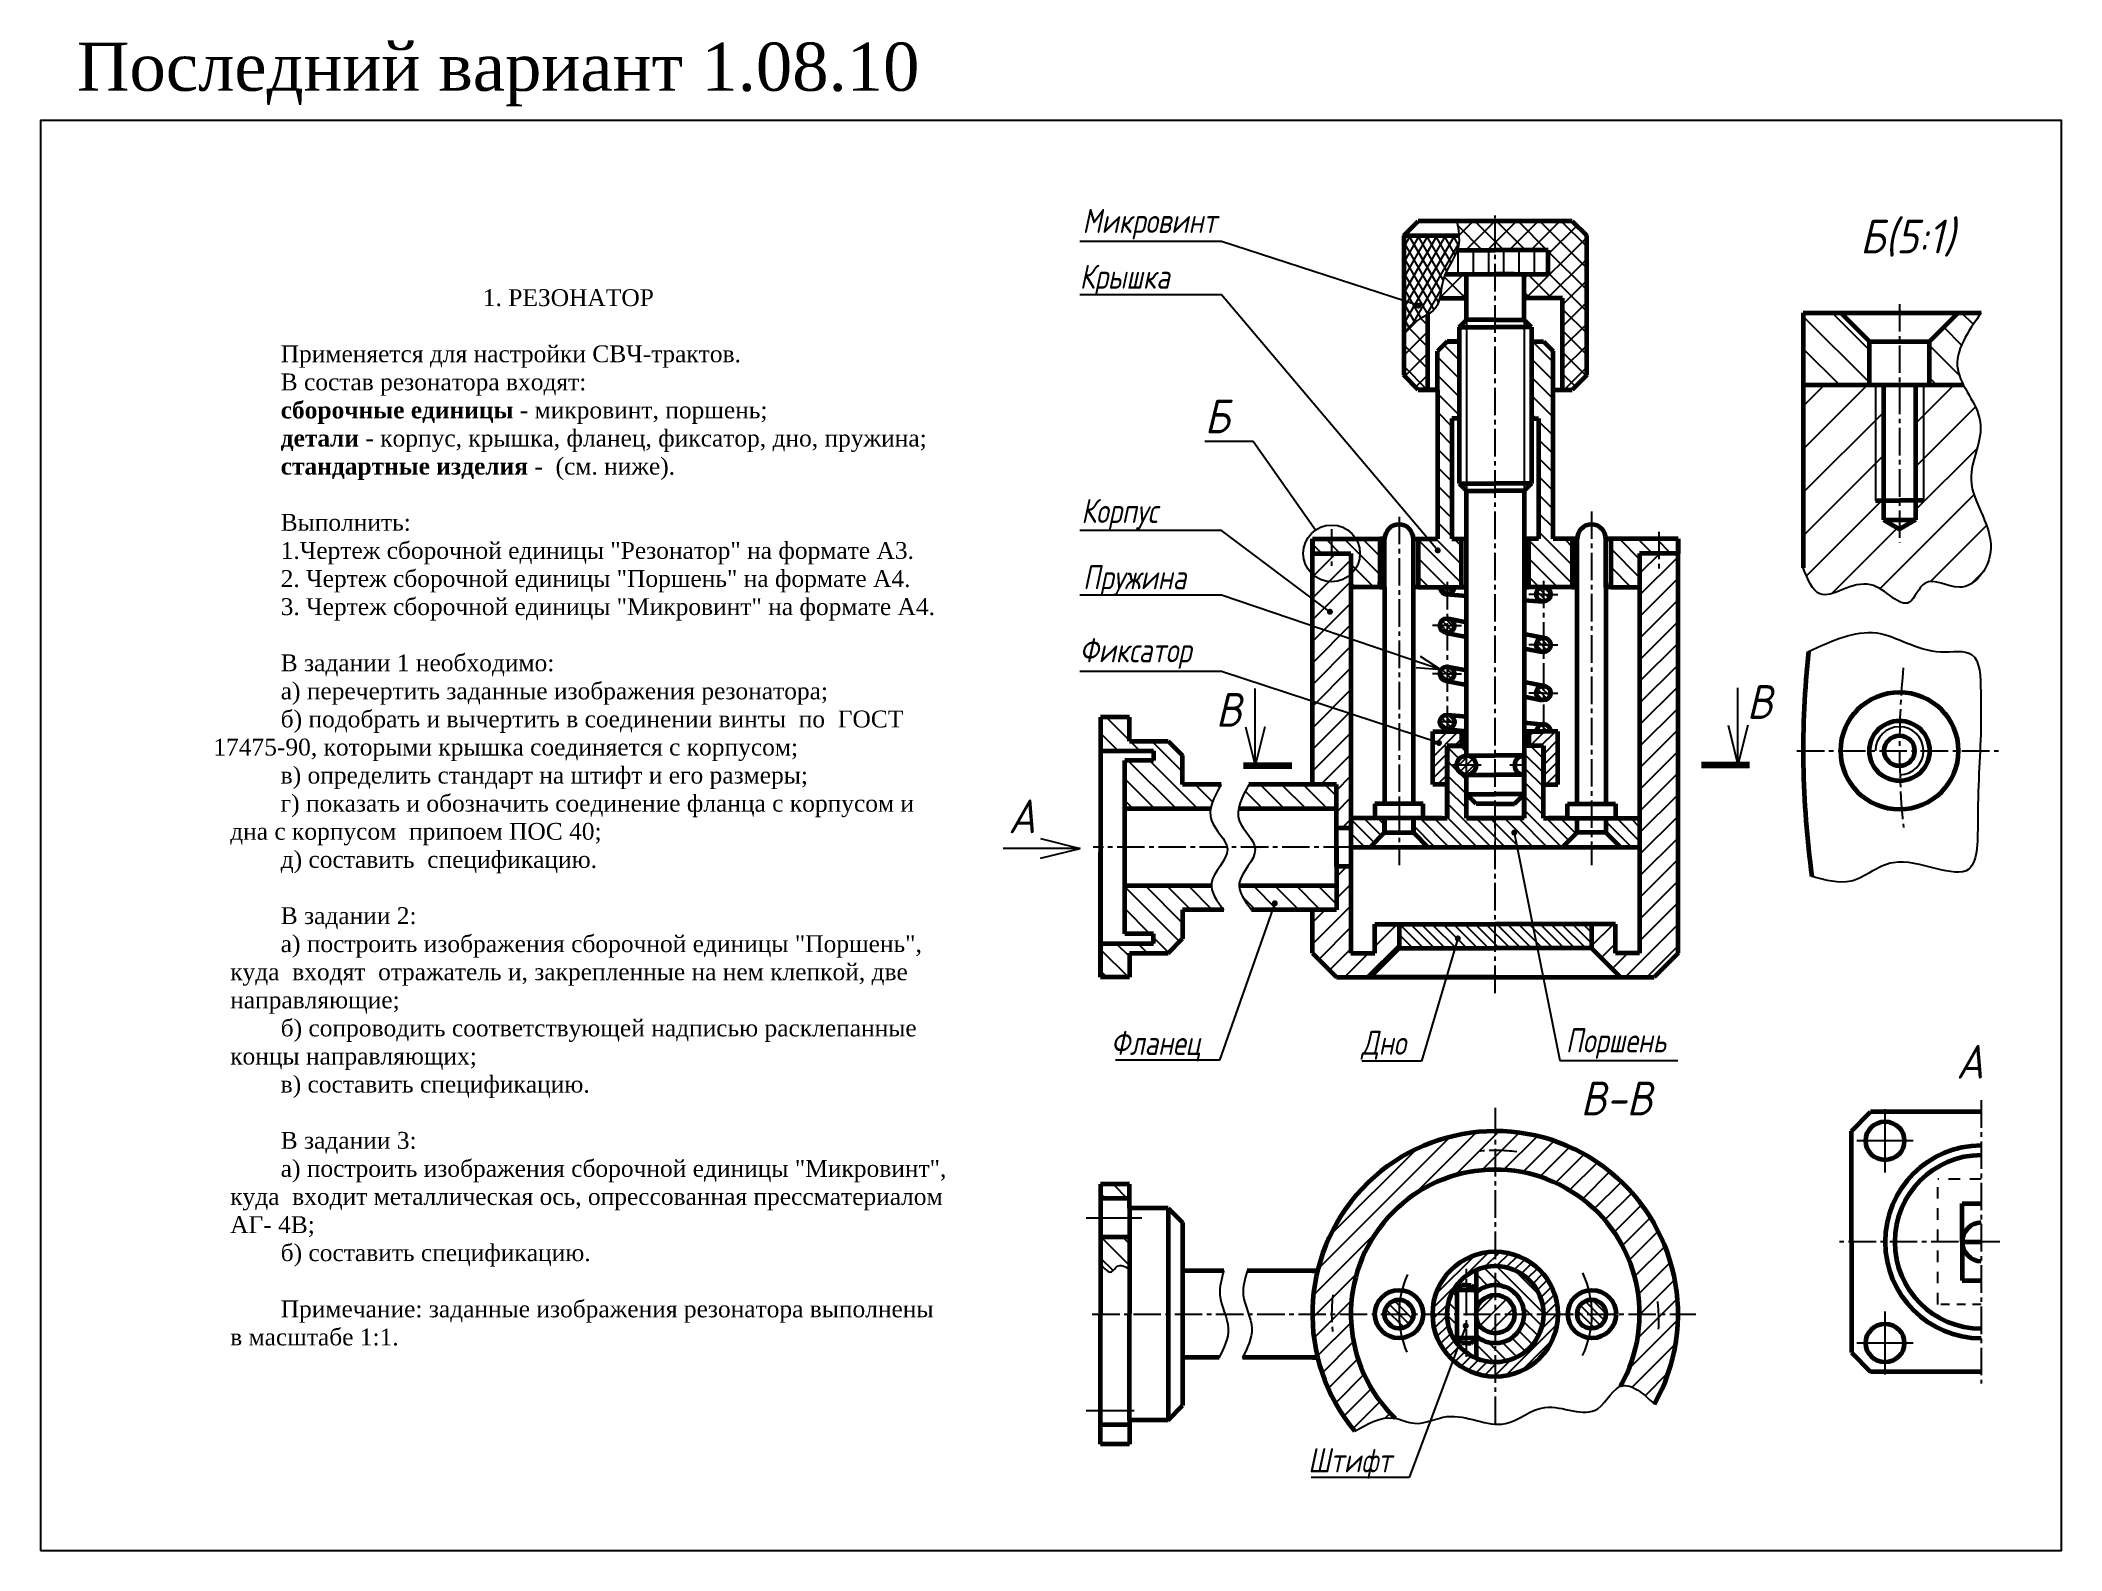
# Model space of a CAD drawing. Header units: millimetres. Extents: x 0 to 420, y 0 to 314.
import ezdxf

# ---------------------------------------------------------------- set-up
doc = ezdxf.new("R2010")
doc.units = ezdxf.units.MM
doc.header["$LTSCALE"] = 0.5
doc.linetypes.add('CENTER2', pattern=[28.575, 19.05, -3.175, 3.175, -3.175])
doc.linetypes.add('HIDDEN', pattern=[1.1, 0.6, -0.5])
doc.layers.get('0').update_dxf_attribs({"linetype": 'CONTINUOUS', "lineweight": 60})
doc.styles.get("Standard").update_dxf_attribs({"font": 'isocpeui.ttf', "width": 0.9})
doc.styles.add('стиль1', font='TIMES.TTF')
doc.dimstyles.new('ESKD_standart', dxfattribs={"dimtxt": 5, "dimasz": 5, "dimexe": 2, "dimexo": 0, "dimgap": 1, "dimtad": 1, "dimtoh": 1, "dimdec": 0, "dimzin": 1, "dimdsep": 46, "dimtxsty": 'Standard', "dimcen": 3, "dimdle": 1.25, "dimadec": 0, "dimazin": 0, "dimtfac": 1, "dimtdec": 0, "dimtmove": 0, "dimatfit": 3, "dimldrblk": 'DOT', "dimfxl": 0, "dimtvp": 1.5, "dimtolj": 1, "dimtzin": 1, "dimarcsym": 0})
pattern_1 = [(45, (10, 0), (-1.122532, 1.122532), [])]
pattern_2 = [(135, (12.7868, -8.8477), (-0.561266, -0.561266), [])]

msp = doc.modelspace()

# ---------------------------------------------------------------- texts
at = {"color": 1, "lineweight": -3, "style": 'стиль1'}
msp.add_text('Последний вариант 1.08.10', height=10, dxfattribs=at).set_placement((7.6, 303.2))
at = {"color": 7, "lineweight": -3}
for s, height, width, p in [('Микровинт', 5, 0.8, (216.54, 273.67)), ('Б(5:1)', 7, 0.9, (378.13, 269.43)), ('Крышка', 5, 0.8, (215.96, 262.09)), ('Б', 7, 0.9, (241.92, 232.07)), ('Корпус', 5, 0.8, (216.29, 213.43)), ('Пружина', 5, 0.8, (216.64, 199.66)), ('Фиксатор', 5, 0.8, (215.92, 184.49)), ('В', 7, 0.9, (244.25, 171.11)), ('В', 7, 0.9, (354.59, 172.75)), ('A', 7, 0.9, (201.13, 149)), ('Фланец', 5, 0.8, (222.43, 102.94)), ('Дно', 5, 0.8, (274.49, 102.97)), ('Поршень', 5, 0.8, (316.97, 103.47)), ('A', 7, 0.9, (398.13, 98.04)), ('В-В', 7, 0.9, (320.05, 90.4)), ('Штифт', 5, 0.8, (263.43, 16.24))]:
    msp.add_text(s, height=height, dxfattribs=dict(at, width=width)).set_placement(p)
at = {"color": 7, "insert": (35.93, 267.82), "char_height": 3.5, "width": 152.65, "attachment_point": 1, "style": 'стиль1'}
msp.add_mtext('{\\fTimes New Roman|b0|i0|c204|p18;^I^I^I^I\\P^I^I^I^I1. РЕЗОНАТОР\\P\\P^IПрименяется для настройки СВЧ-трактов.\\P^IВ состав резонатора входят:\\P^I\\fTimes New Roman|b1|i0|c204|p18;сборочные единицы\\fTimes New Roman|b0|i0|c204|p18; - микровинт, поршень;\\P^I\\fTimes New Roman|b1|i0|c204|p18;детали\\fTimes New Roman|b0|i0|c204|p18; - корпус, крышка, фланец, фиксатор, дно, пружина;\\P^I\\fTimes New Roman|b1|i0|c204|p18;стандартные изделия \\fTimes New Roman|b0|i0|c204|p18;-  (см. ниже).\\P\\P^IВыполнить:\\P^I1.Чертеж сборочной единицы "Резонатор" на формате А3.\\P^I2. Чертеж сборочной единицы "Поршень" на формате А4.\\P^I3. Чертеж сборочной единицы "Микровинт" на формате А4.\\P\\P^IВ задании 1 необходимо:\\P^Iа) перечертить заданные изображения резонатора;\\P\\pi-3.5,l3.5;^Iб) подобрать и вычертить в соединении винты  по  ГОСТ 17475-}9{\\fTimes New Roman|b0|i0|c204|p18;0, которыми крышка соединяется с корпусом;\\P\\pi0,l0;^Iв) определить стандарт на штифт и его размеры;\\P\\pi-3.5,l3.5;^Iг) показать и обозначить соединение фланца с корпусом и дна с корпусом  припоем ПОС 40;\\P\\pi0,l0;^Iд) составить  спецификацию.\\P\\P^IВ задании 2:\\P\\pi-3.5,l3.5;^Iа) построить изображения сборочной единицы "Поршень", куда  входят  отражатель и, закрепленные на нем клепкой, две направляющие; \\P^Iб) сопроводить соответствующей надписью расклепанные концы направляющих;\\P\\pi0,l0;^Iв) составить спецификацию.\\P\\P^IВ задании 3:\\P\\pi-3.5,l3.5;^Iа) построить изображения сборочной единицы "Микровинт", куда  входит металлическая ось, опрессованная прессматериалом АГ- 4В;\\P\\pi0,l0;^Iб) составить спецификацию.\\P^I\\P\\pi-3.5,l3.5;^IПримечание: заданные изображения резонатора выполнены в масштабе 1:1.\\P\\pi0,l0;^I^I^I}', dxfattribs=at)

# ---------------------------------------------------------------- hatches: boundary and pattern name
at = {"lineweight": -3}
h = msp.add_hatch(dxfattribs=at)
h.set_pattern_fill('ANSI37', style=0)
h.set_pattern_definition([(45, (12.7868, -8.8477), (-2.245064, 2.245064), []), (135, (12.7868, -8.8477), (-2.245064, -2.245064), [])])
h.paths.add_polyline_path([(321.32, 273.11), (318.32, 276.11), (302.32, 276.11), (302.32, 270.11), (313.32, 270.11), (313.32, 265.11), (308.32, 265.11), (308.32, 260.11), (316.32, 260.11), (316.32, 241.11), (318.32, 241.11), (321.32, 244.11)])
edge = h.paths.add_edge_path()
edge.add_line((302.32, 276.11), (294.35, 276.11))
edge.add_spline(control_points=[(294.36, 276.04), (294.54, 275.06), (294.71, 274.07), (294.76, 273.11)], knot_values=[0, 0, 0, 0, 2.880133, 2.880133, 2.880133, 2.880133], degree=3, periodic=0)
edge.add_spline(control_points=[(294.76, 273.11), (294.81, 272.38), (294.78, 271.35), (294.51, 270.39), (294.41, 270.11)], knot_values=[2.880133, 2.880133, 2.880133, 2.880133, 5.07879, 6.017923, 6.017923, 6.017923, 6.017923], degree=3, periodic=0)
edge.add_line((294.41, 270.11), (302.32, 270.11))
edge.add_line((302.32, 270.11), (302.32, 276.11))
edge = h.paths.add_edge_path()
edge.add_line((296.32, 265.11), (291.92, 265.11))
edge.add_spline(control_points=[(291.92, 265.11), (291.78, 264.77), (291.19, 263.18), (291.06, 261.36), (290.77, 260.11)], knot_values=[11.582371, 11.582371, 11.582371, 11.582371, 12.645876, 16.504937, 16.504937, 16.504937, 16.504937], degree=3, periodic=0)
edge.add_line((290.77, 260.11), (296.32, 260.11))
edge.add_line((296.32, 260.11), (296.32, 265.11))
edge = h.paths.add_edge_path()
edge.add_spline(control_points=[(288.32, 256.76), (287.39, 256.21), (285.27, 255.24), (283.96, 253.52), (283.32, 252.64)], knot_values=[21.007656, 21.007656, 21.007656, 21.007656, 24.212361, 27.456254, 27.456254, 27.456254, 27.456254], degree=3, periodic=0)
edge.add_line((283.32, 252.64), (283.32, 244.11))
edge.add_line((283.32, 244.11), (286.32, 241.11))
edge.add_line((286.32, 241.11), (288.32, 241.11))
edge.add_line((288.32, 241.11), (288.32, 256.76))
h = msp.add_hatch(dxfattribs=at)
h.set_pattern_fill('LINE', scale=0.5, angle=60, style=0)
h.set_pattern_definition([(60, (158.0794, -3.4119), (-1.374815, 0.79375), [])])
edge = h.paths.add_edge_path()
edge.add_spline(control_points=[(283.32, 252.64), (283.96, 253.52), (285.68, 255.79), (291.17, 257.46), (290.75, 264.92), (294.71, 269.2), (294.81, 272.38), (294.76, 273.11)], knot_values=[2.880133, 2.880133, 2.880133, 2.880133, 6.124026, 11.401674, 17.690511, 25.257597, 27.456254, 27.456254, 27.456254, 27.456254], degree=3, periodic=0)
edge.add_line((294.76, 273.11), (283.32, 273.11))
edge.add_line((283.32, 273.11), (283.32, 252.64))
h = msp.add_hatch(dxfattribs=at)
h.set_pattern_fill('LINE', scale=0.5, angle=300, style=0)
h.set_pattern_definition([(300, (158.0794, -3.4119), (1.374815, 0.79375), [])])
edge = h.paths.add_edge_path()
edge.add_spline(control_points=[(283.32, 252.64), (283.96, 253.52), (285.68, 255.79), (291.17, 257.46), (290.75, 264.92), (294.71, 269.2), (294.81, 272.38), (294.76, 273.11)], knot_values=[2.880133, 2.880133, 2.880133, 2.880133, 6.124026, 11.401674, 17.690511, 25.257597, 27.456254, 27.456254, 27.456254, 27.456254], degree=3, periodic=0)
edge.add_line((294.76, 273.11), (283.32, 273.11))
edge.add_line((283.32, 273.11), (283.32, 252.64))
at = {"linetype": 'Continuous', "lineweight": -3}
h = msp.add_hatch(dxfattribs=at)
h.set_pattern_fill('ANSI31', angle=45, style=0)
h.set_pattern_definition([(90, (158.0794, -3.412), (-3.175, 7e-16), [])])
h.paths.add_polyline_path([(313.32, 270.11), (309.31, 270.11, -0.155178), (309.91, 268.23, -0.332352), (307.58, 265.11), (313.32, 265.11)])
h.paths.add_polyline_path([(309.91, 268.23, 0.155178), (309.31, 270.11), (302.32, 270.11, 0.171649), (303.4, 268.23, 0.332352), (305.73, 265.11), (307.58, 265.11, 0.332352)])
h.paths.add_polyline_path([(303.4, 268.23, -0.155178), (304, 270.11), (302.32, 270.11), (302.32, 265.11), (305.73, 265.11, -0.332352)], flags=17)
edge = h.paths.add_edge_path()
edge.add_line((302.32, 270.11), (294.41, 270.11))
edge.add_spline(control_points=[(294.41, 270.11), (293.83, 268.43), (292.67, 266.87), (291.92, 265.11)], knot_values=[6.017923, 6.017923, 6.017923, 6.017923, 11.582371, 11.582371, 11.582371, 11.582371], degree=3, periodic=0)
edge.add_line((291.92, 265.11), (302.32, 265.11))
edge.add_line((302.32, 265.11), (302.32, 270.11))
at = {"lineweight": -3}
h = msp.add_hatch(dxfattribs=at)
h.set_pattern_fill('ANSI31', scale=1.5, angle=90, style=0)
h.set_pattern_definition([(135, (4.0784, -7.789), (-3.367596, -3.367596), [])])
h.paths.add_polyline_path([(380.07, 253.33), (376.32, 257.11), (366.32, 257.11), (366.32, 242.11), (380.07, 242.11)])
h.paths.add_polyline_path([(398.51, 257.11), (392.57, 251.11), (392.57, 242.11), (399.6, 242.11), (399.57, 242.17), (399.54, 242.22), (399.51, 242.28), (399.48, 242.34), (399.45, 242.4), (399.42, 242.46), (399.4, 242.51), (399.37, 242.57), (399.34, 242.63), (399.31, 242.69), (399.28, 242.74), (399.26, 242.8), (399.23, 242.86), (399.2, 242.92), (399.18, 242.97), (399.15, 243.03), (399.13, 243.09), (399.1, 243.15), (399.08, 243.2), (399.05, 243.26), (399.03, 243.32), (399, 243.38), (398.98, 243.44), (398.96, 243.49), (398.93, 243.55), (398.91, 243.61), (398.89, 243.67), (398.87, 243.72), (398.84, 243.78), (398.82, 243.84), (398.8, 243.9), (398.78, 243.95), (398.76, 244.01), (398.74, 244.07), (398.72, 244.13), (398.7, 244.19), (398.68, 244.24), (398.67, 244.3), (398.65, 244.36), (398.63, 244.42), (398.61, 244.47), (398.6, 244.53), (398.58, 244.59), (398.57, 244.65), (398.55, 244.71), (398.54, 244.76), (398.52, 244.82), (398.51, 244.88), (398.49, 244.94), (398.48, 244.99), (398.47, 245.05), (398.46, 245.11), (398.45, 245.17), (398.43, 245.23), (398.42, 245.28), (398.41, 245.34), (398.4, 245.4), (398.4, 245.46), (398.39, 245.52), (398.38, 245.57), (398.37, 245.63), (398.36, 245.69), (398.36, 245.75), (398.35, 245.81), (398.35, 245.86), (398.34, 245.92), (398.34, 245.98), (398.33, 246.04), (398.33, 246.1), (398.33, 246.15), (398.32, 246.21), (398.32, 246.27), (398.32, 246.33), (398.32, 246.39), (398.32, 246.44), (398.32, 246.5), (398.32, 246.56), (398.32, 246.62), (398.32, 246.68), (398.32, 246.74), (398.32, 246.79), (398.33, 246.85), (398.33, 246.91), (398.33, 246.97), (398.34, 247.03), (398.34, 247.09), (398.35, 247.14), (398.35, 247.2), (398.36, 247.26), (398.36, 247.32), (398.37, 247.38), (398.38, 247.44), (398.38, 247.49), (398.39, 247.55), (398.4, 247.61), (398.41, 247.67), (398.42, 247.73), (398.43, 247.79), (398.44, 247.84), (398.45, 247.9), (398.46, 247.96), (398.47, 248.02), (398.48, 248.08), (398.49, 248.14), (398.5, 248.2), (398.51, 248.25), (398.53, 248.31), (398.54, 248.37), (398.55, 248.43), (398.57, 248.49), (398.58, 248.55), (398.6, 248.61), (398.61, 248.66), (398.63, 248.72), (398.64, 248.78), (398.66, 248.84), (398.68, 248.9), (398.69, 248.96), (398.71, 249.02), (398.73, 249.07), (398.75, 249.13), (398.77, 249.19), (398.78, 249.25), (398.8, 249.31), (398.82, 249.37), (398.84, 249.43), (398.86, 249.48), (398.88, 249.54), (398.9, 249.6), (398.92, 249.66), (398.95, 249.72), (398.97, 249.78), (398.99, 249.84), (399.01, 249.9), (399.04, 249.96), (399.06, 250.01), (399.08, 250.07), (399.11, 250.13), (399.13, 250.19), (399.15, 250.25), (399.18, 250.31), (399.2, 250.37), (399.23, 250.43), (399.25, 250.48), (399.28, 250.54), (399.3, 250.6), (399.33, 250.66), (399.36, 250.72), (399.38, 250.78), (399.41, 250.84), (399.44, 250.9), (399.47, 250.96), (399.49, 251.01), (399.52, 251.07), (399.55, 251.13), (399.58, 251.19), (399.61, 251.25), (399.64, 251.31), (399.67, 251.37), (399.7, 251.43), (399.73, 251.49), (399.76, 251.55), (399.79, 251.6), (399.82, 251.66), (399.85, 251.72), (399.88, 251.78), (399.91, 251.84), (399.94, 251.9), (399.97, 251.96), (400.01, 252.02), (400.04, 252.08), (400.07, 252.14), (400.1, 252.19), (400.14, 252.25), (400.17, 252.31), (400.2, 252.37), (400.24, 252.43), (400.27, 252.49), (400.3, 252.55), (400.34, 252.61), (400.37, 252.67), (400.41, 252.73), (400.44, 252.79), (400.48, 252.84), (400.51, 252.9), (400.55, 252.96), (400.58, 253.02), (400.62, 253.08), (400.65, 253.14), (400.69, 253.2), (400.73, 253.26), (400.76, 253.32), (400.8, 253.38), (400.84, 253.44), (400.87, 253.49), (400.91, 253.55), (400.95, 253.61), (400.98, 253.67), (401.02, 253.73), (401.06, 253.79), (401.1, 253.85), (401.13, 253.91), (401.17, 253.97), (401.21, 254.03), (401.25, 254.09), (401.29, 254.15), (401.32, 254.21), (401.36, 254.26), (401.4, 254.32), (401.44, 254.38), (401.48, 254.44), (401.52, 254.5), (401.56, 254.56), (401.6, 254.62), (401.64, 254.68), (401.68, 254.74), (401.72, 254.8), (401.76, 254.86), (401.8, 254.92), (401.84, 254.97), (401.88, 255.03), (401.92, 255.09), (401.96, 255.15), (402, 255.21), (402.04, 255.27), (402.08, 255.33), (402.12, 255.39), (402.16, 255.45), (402.2, 255.51), (402.24, 255.57), (402.28, 255.63), (402.32, 255.69), (402.36, 255.75), (402.4, 255.8), (402.44, 255.86), (402.49, 255.92), (402.53, 255.98), (402.57, 256.04), (402.61, 256.1), (402.65, 256.16), (402.69, 256.22), (402.73, 256.28), (402.77, 256.34), (402.82, 256.4), (402.86, 256.46), (402.9, 256.52), (402.94, 256.58), (402.98, 256.63), (403.02, 256.69), (403.07, 256.75), (403.11, 256.81), (403.15, 256.87), (403.19, 256.93), (403.23, 256.99), (403.27, 257.05), (403.32, 257.11)])
at = {"lineweight": -3, "ltscale": 0.3}
h = msp.add_hatch(dxfattribs=at)
h.set_pattern_fill('ANSI31', scale=0.85, angle=90, style=0)
h.set_pattern_definition([(135, (12.7868, -8.8477), (-1.908304, -1.908304), [])])
h.paths.add_polyline_path([(273.39, 210.11), (268.32, 210.11), (268.32, 207.11), (272.32, 207.11), (272.32, 202.78, 0.209097), (274.21, 207.11, 0.13436)])
h.paths.add_polyline_path([(268.32, 210.11), (264.32, 210.11), (264.32, 207.11), (268.32, 207.11)])
h.paths.add_polyline_path([(278.32, 210.11), (273.39, 210.11, -0.13436), (274.21, 207.11, -0.209097), (272.32, 202.78), (272.32, 200.11), (278.32, 200.11)])
h.paths.add_polyline_path([(295.32, 210.11), (293.32, 210.11), (293.32, 235.11), (294.82, 235.11), (294.82, 251.11), (292.32, 251.11), (290.32, 249.11), (290.32, 241.11), (290.32, 210.11), (286.32, 210.11), (286.32, 200.11), (295.32, 200.11)])
h.paths.add_polyline_path([(314.32, 241.11), (314.32, 249.11), (312.32, 251.11), (309.82, 251.11), (309.82, 235.11), (311.32, 235.11), (311.32, 210.11), (309.32, 210.11), (309.32, 200.11), (318.32, 200.11), (318.32, 210.11), (314.32, 210.11)])
h.paths.add_polyline_path([(336.32, 210.11), (326.32, 210.11), (326.32, 200.11), (332.32, 200.11), (332.32, 207.11), (336.32, 207.11)])
h.paths.add_polyline_path([(340.32, 210.11), (336.32, 210.11), (336.32, 207.11), (340.32, 207.11)])
at = {"lineweight": -3}
h = msp.add_hatch(dxfattribs=at)
h.set_pattern_fill('ANSI31', scale=2, style=0)
h.set_pattern_definition([(45, (4.0784, -7.789), (-4.49013, 4.49013), [])])
h.paths.add_polyline_path([(382.98, 214.11), (382.98, 218.11), (381.32, 218.11), (381.32, 242.11), (366.32, 242.11), (366.32, 204.11), (366.46, 203.74), (366.61, 203.37), (366.76, 203.01), (366.91, 202.65), (367.06, 202.3), (367.21, 201.95), (367.37, 201.61), (367.53, 201.29), (367.69, 200.97), (367.86, 200.67), (368.03, 200.38), (368.21, 200.1), (368.39, 199.85), (368.58, 199.61), (368.77, 199.39), (368.97, 199.19), (369.18, 199.02), (369.4, 198.87), (369.63, 198.75), (369.86, 198.65), (370.11, 198.58), (370.36, 198.53), (370.62, 198.51), (370.89, 198.51), (371.16, 198.53), (371.45, 198.57), (371.74, 198.63), (372.03, 198.7), (372.34, 198.79), (372.65, 198.89), (372.96, 198.99), (373.28, 199.11), (373.6, 199.23), (373.93, 199.36), (374.27, 199.49), (374.6, 199.62), (374.94, 199.76), (375.29, 199.89), (375.63, 200.02), (375.98, 200.14), (376.34, 200.26), (376.69, 200.37), (377.04, 200.47), (377.4, 200.55), (377.76, 200.63), (378.11, 200.68), (378.47, 200.73), (378.83, 200.75), (379.18, 200.75), (379.54, 200.73), (379.9, 200.69), (380.25, 200.62), (380.6, 200.53), (380.95, 200.41), (381.3, 200.27), (381.64, 200.11), (381.98, 199.93), (382.32, 199.74), (382.66, 199.53), (382.99, 199.31), (383.32, 199.09), (383.64, 198.87), (383.96, 198.64), (384.28, 198.41), (384.59, 198.19), (384.9, 197.97), (385.2, 197.77), (385.49, 197.57), (385.78, 197.39), (386.07, 197.23), (386.35, 197.08), (386.62, 196.96), (386.89, 196.86), (387.15, 196.8), (387.4, 196.76), (387.64, 196.75), (387.88, 196.78), (388.11, 196.85), (388.34, 196.96), (388.55, 197.11), (388.76, 197.3), (388.96, 197.52), (389.16, 197.77), (389.36, 198.04), (389.55, 198.33), (389.75, 198.63), (389.94, 198.94), (390.14, 199.25), (390.34, 199.55), (390.55, 199.85), (390.76, 200.13), (390.98, 200.39), (391.21, 200.62), (391.45, 200.82), (391.7, 200.99), (391.96, 201.12), (392.23, 201.21), (392.52, 201.27), (392.81, 201.29), (393.12, 201.3), (393.43, 201.27), (393.75, 201.23), (394.07, 201.17), (394.4, 201.09), (394.74, 201), (395.08, 200.9), (395.42, 200.8), (395.77, 200.69), (396.12, 200.58), (396.47, 200.48), (396.82, 200.38), (397.17, 200.29), (397.52, 200.21), (397.87, 200.15), (398.22, 200.11), (398.56, 200.08), (398.9, 200.09), (399.23, 200.11), (399.56, 200.16), (399.88, 200.24), (400.2, 200.33), (400.51, 200.45), (400.82, 200.59), (401.11, 200.75), (401.4, 200.93), (401.69, 201.13), (401.96, 201.34), (402.23, 201.57), (402.49, 201.81), (402.74, 202.06), (402.98, 202.33), (403.21, 202.62), (403.43, 202.91), (403.64, 203.21), (403.84, 203.52), (404.02, 203.84), (404.2, 204.16), (404.37, 204.49), (404.52, 204.83), (404.66, 205.17), (404.79, 205.52), (404.9, 205.86), (405, 206.21), (405.09, 206.55), (405.16, 206.9), (405.22, 207.24), (405.26, 207.59), (405.29, 207.93), (405.31, 208.26), (405.31, 208.6), (405.3, 208.93), (405.28, 209.27), (405.25, 209.6), (405.21, 209.93), (405.16, 210.25), (405.1, 210.58), (405.03, 210.9), (404.95, 211.23), (404.86, 211.55), (404.77, 211.87), (404.67, 212.19), (404.56, 212.51), (404.45, 212.82), (404.33, 213.14), (404.21, 213.45), (404.09, 213.77), (403.96, 214.08), (403.82, 214.4), (403.69, 214.71), (403.55, 215.02), (403.42, 215.33), (403.28, 215.64), (403.14, 215.95), (403, 216.26), (402.87, 216.57), (402.73, 216.88), (402.6, 217.19), (402.47, 217.5), (402.34, 217.81), (402.22, 218.12), (402.1, 218.43), (401.99, 218.74), (401.88, 219.05), (401.77, 219.36), (401.68, 219.67), (401.59, 219.98), (401.5, 220.29), (401.43, 220.61), (401.36, 220.92), (401.31, 221.24), (401.26, 221.55), (401.23, 221.87), (401.2, 222.18), (401.19, 222.5), (401.18, 222.82), (401.19, 223.14), (401.21, 223.46), (401.24, 223.79), (401.28, 224.11), (401.32, 224.43), (401.38, 224.76), (401.44, 225.08), (401.51, 225.41), (401.58, 225.74), (401.66, 226.06), (401.74, 226.39), (401.82, 226.72), (401.91, 227.05), (402, 227.37), (402.09, 227.7), (402.18, 228.03), (402.28, 228.36), (402.37, 228.69), (402.46, 229.02), (402.54, 229.34), (402.63, 229.67), (402.71, 230), (402.79, 230.33), (402.86, 230.65), (402.93, 230.98), (402.99, 231.3), (403.04, 231.63), (403.08, 231.95), (403.12, 232.27), (403.15, 232.6), (403.17, 232.92), (403.18, 233.24), (403.17, 233.56), (403.16, 233.88), (403.13, 234.19), (403.09, 234.51), (403.03, 234.82), (402.97, 235.14), (402.89, 235.45), (402.8, 235.76), (402.69, 236.07), (402.58, 236.38), (402.46, 236.69), (402.33, 237), (402.2, 237.3), (402.05, 237.61), (401.9, 237.91), (401.75, 238.21), (401.59, 238.52), (401.43, 238.82), (401.26, 239.12), (401.09, 239.42), (400.92, 239.72), (400.75, 240.02), (400.58, 240.32), (400.41, 240.62), (400.24, 240.92), (400.07, 241.22), (399.91, 241.51), (399.75, 241.81), (399.6, 242.11), (391.32, 242.11), (391.32, 218.11), (389.65, 218.11), (389.65, 214.11), (386.32, 212.15)])
h.paths.add_polyline_path([(382.98, 218.11), (382.98, 242.11), (381.32, 242.11), (381.32, 218.11)])
h.paths.add_polyline_path([(389.65, 242.11), (389.65, 218.11), (391.32, 218.11), (391.32, 242.11)])
at = {"lineweight": -3, "ltscale": 0.3}
h = msp.add_hatch(dxfattribs=at)
h.set_pattern_fill('ANSI31', style=0)
h.set_pattern_definition([(45, (12.7868, -8.8477), (-2.245064, 2.245064), [])])
h.paths.add_polyline_path([(272.32, 202.78, -0.391485), (264.32, 202.78), (264.32, 159.11), (269.32, 159.11), (269.32, 150.11), (272.32, 150.11), (272.32, 152.11)])
h.paths.add_polyline_path([(272.32, 202.78), (272.32, 207.11), (264.32, 207.11), (264.32, 202.78, 0.391485)])
h.paths.add_polyline_path([(269.32, 133.11), (264.32, 133.11), (264.32, 124.11), (269.32, 119.11), (276.32, 119.11), (282.32, 125.11), (282.32, 130.11), (277.32, 130.11), (277.32, 124.11), (272.32, 124.11), (272.32, 142.11), (269.32, 142.11)])
h.paths.add_polyline_path([(328.32, 119.11), (335.32, 119.11), (340.32, 124.11), (340.32, 207.11), (332.32, 207.11), (332.32, 124.11), (327.32, 124.11), (327.32, 130.11), (322.32, 130.11), (322.32, 125.11)])
at = {"lineweight": -3}
h = msp.add_hatch(dxfattribs=at)
h.set_pattern_fill('ANSI31', scale=0.25, angle=90, style=0)
h.set_pattern_definition(pattern_2)
edge = h.paths.add_edge_path()
edge.add_arc((312.32, 198.61), 1.5, 0, 360)
edge = h.paths.add_edge_path()
edge.add_arc((312.32, 188.11), 1.5, 0, 360)
edge = h.paths.add_edge_path()
edge.add_arc((292.31, 192.11), 1.5, 0, 360)
edge = h.paths.add_edge_path()
edge.add_arc((292.31, 200.11), 1.5, 180, 360)
h = msp.add_hatch(dxfattribs=at)
h.set_pattern_fill('ANSI31', scale=0.25, angle=90, style=0)
h.paths.add_polyline_path([(293.81, 200.11), (292.31, 200.11), (292.31, 198.61, 0.414204)])
h.paths.add_polyline_path([(292.31, 200.11), (290.81, 200.11, 0.414223), (292.31, 198.61)])
h = msp.add_hatch(dxfattribs=at)
h.set_pattern_fill('ANSI31', scale=0.25, angle=90, style=0)
h.set_pattern_definition(pattern_2)
edge = h.paths.add_edge_path()
edge.add_arc((292.31, 182.11), 1.5, 0, 360)
edge = h.paths.add_edge_path()
edge.add_arc((312.32, 178.11), 1.5, 0, 360)
at = {"lineweight": -3, "ltscale": 0.3}
h = msp.add_hatch(dxfattribs=at)
h.set_pattern_fill('ANSI31', angle=90, style=0)
h.set_pattern_definition([(135, (12.7868, -8.8477), (-2.245064, -2.245064), [])])
edge = h.paths.add_edge_path()
edge.add_spline(control_points=[(245.91, 133.11), (244.62, 134.77), (243.34, 136.43), (243.31, 138.11)], knot_values=[22.899261, 22.899261, 22.899261, 22.899261, 28.422515, 28.422515, 28.422515, 28.422515], degree=3, periodic=0)
edge.add_line((243.31, 138.11), (225.32, 138.11))
edge.add_line((225.32, 138.11), (225.32, 128.11))
edge.add_line((225.32, 128.11), (231.32, 128.11))
edge.add_line((231.32, 128.11), (231.32, 126.11))
edge.add_line((231.32, 126.11), (220.32, 126.11))
edge.add_line((220.32, 126.11), (220.32, 119.11))
edge.add_line((220.32, 119.11), (226.32, 119.11))
edge.add_line((226.32, 119.11), (226.32, 124.11))
edge.add_line((226.32, 124.11), (234.32, 124.11))
edge.add_line((234.32, 124.11), (237.32, 127.11))
edge.add_line((237.32, 127.11), (237.32, 133.11))
edge.add_line((237.32, 133.11), (245.91, 133.11))
edge = h.paths.add_edge_path()
edge.add_spline(control_points=[(243.19, 154.11), (243.48, 155.73), (244.41, 157.42), (245.35, 159.11)], knot_values=[0, 0, 0, 0, 5.09242, 5.09242, 5.09242, 5.09242], degree=3, periodic=0)
edge.add_line((245.35, 159.11), (237.32, 159.11))
edge.add_line((237.32, 159.11), (237.32, 165.11))
edge.add_line((237.32, 165.11), (234.32, 168.11))
edge.add_line((234.32, 168.11), (226.32, 168.11))
edge.add_line((226.32, 168.11), (226.32, 173.11))
edge.add_line((226.32, 173.11), (220.32, 173.11))
edge.add_line((220.32, 173.11), (220.32, 166.11))
edge.add_line((220.32, 166.11), (231.32, 166.11))
edge.add_line((231.32, 166.11), (231.32, 164.11))
edge.add_line((231.32, 164.11), (225.32, 164.11))
edge.add_line((225.32, 164.11), (225.32, 155.11))
edge.add_line((225.32, 155.11), (225.32, 154.11))
edge.add_line((225.32, 154.11), (243.19, 154.11))
edge = h.paths.add_edge_path()
edge.add_line((269.32, 159.11), (251.13, 159.11))
edge.add_spline(control_points=[(251.13, 159.1), (250.19, 157.42), (249.26, 155.73), (248.96, 154.11)], knot_values=[0, 0, 0, 0, 5.086029, 5.086029, 5.086029, 5.086029], degree=3, periodic=0)
edge.add_line((248.96, 154.11), (269.32, 154.11))
edge.add_line((269.32, 154.11), (269.32, 159.11))
edge = h.paths.add_edge_path()
edge.add_line((269.32, 138.11), (249.09, 138.11))
edge.add_spline(control_points=[(249.09, 138.11), (249.11, 136.43), (250.4, 134.77), (251.68, 133.11)], knot_values=[22.892542, 22.892542, 22.892542, 22.892542, 28.415733, 28.415733, 28.415733, 28.415733], degree=3, periodic=0)
edge.add_line((251.68, 133.11), (269.32, 133.11))
edge.add_line((269.32, 133.11), (269.32, 138.11))
at = {"lineweight": -3}
h = msp.add_hatch(dxfattribs=at)
h.set_pattern_fill('ANSI31', scale=0.25, angle=90, style=0)
h.set_pattern_definition(pattern_2)
edge = h.paths.add_edge_path()
edge.add_arc((292.32, 172.11), 1.5, 0, 360)
edge = h.paths.add_edge_path()
edge.add_arc((312.32, 170.11), 1.5, 0, 180)
h = msp.add_hatch(dxfattribs=at)
h.set_pattern_fill('ANSI31', scale=0.5, style=0)
h.set_pattern_definition(pattern_1)
h.paths.add_polyline_path([(312.32, 159.11), (315.32, 159.11), (315.32, 170.11), (309.32, 170.11), (309.32, 167.11), (312.32, 167.11)])
h.paths.add_polyline_path([(292.32, 167.11), (295.32, 167.11), (295.32, 170.11), (292.32, 170.11), (289.32, 170.11), (289.32, 159.11), (292.32, 159.11)])
h = msp.add_hatch(dxfattribs=at)
h.set_pattern_fill('ANSI31', scale=0.25, angle=90, style=0)
h.set_pattern_definition(pattern_2)
h.paths.add_polyline_path([(312.32, 171.61), (312.32, 171.61, 0.414214), (310.82, 170.11), (312.32, 170.11)])
h.paths.add_polyline_path([(312.32, 171.61), (312.32, 170.11), (313.82, 170.11, 0.414204)])
h = msp.add_hatch(dxfattribs=at)
h.set_pattern_fill('ANSI31', scale=0.65, angle=90, style=0)
h.set_pattern_definition([(135, (12.7868, -8.8477), (-1.459292, -1.459292), [])])
h.paths.add_polyline_path([(272.32, 152.11), (272.32, 146.11), (276.32, 146.11), (279.32, 149.11), (279.32, 152.11), (277.32, 152.11)])
h.paths.add_polyline_path([(296.32, 152.11), (296.32, 161.11, -0.414214), (294.32, 163.11, -0.414214), (296.32, 165.11), (296.32, 165.86), (296.32, 167.11), (292.32, 167.11), (292.32, 152.11), (291.32, 152.11), (287.32, 152.11), (285.32, 152.11), (285.32, 149.11), (288.32, 146.11), (302.32, 146.11), (302.32, 152.11)])
h.paths.add_polyline_path([(316.32, 146.11), (319.32, 149.11), (319.32, 152.11), (313.32, 152.11), (312.32, 152.11), (312.32, 167.11), (308.32, 167.11), (308.32, 152.11), (302.32, 152.11), (302.32, 146.11)])
h.paths.add_polyline_path([(328.32, 146.11), (332.32, 146.11), (332.32, 152.11), (325.32, 152.11), (325.32, 149.11)])
at = {"linetype": 'Continuous', "lineweight": -3}
h = msp.add_hatch(dxfattribs=at)
h.set_pattern_fill('ANSI31', scale=0.35, style=0)
h.set_pattern_definition([(45, (12.7868, -8.8477), (-0.7857724, 0.7857724), [])])
h.paths.add_polyline_path([(298.32, 163.11, 0.414214), (296.32, 165.11), (296.32, 163.11)])
h.paths.add_polyline_path([(296.32, 163.11), (296.32, 165.11, 0.414214), (294.32, 163.11)])
h.paths.add_polyline_path([(296.32, 163.11), (294.32, 163.11, 0.414214), (296.32, 161.11)])
h.paths.add_polyline_path([(298.32, 163.11), (296.32, 163.11), (296.32, 161.11, 0.414214)])
at = {"lineweight": -3}
h = msp.add_hatch(dxfattribs=at)
h.set_pattern_fill('ANSI31', scale=0.5, angle=90, style=0)
h.set_pattern_definition([(135, (12.7868, -8.8477), (-1.122532, -1.122532), [])])
h.paths.add_polyline_path([(282.32, 130.11), (282.32, 125.11), (302.32, 125.11), (302.32, 130.11)])
h.paths.add_polyline_path([(302.32, 130.11), (302.32, 125.11), (322.32, 125.11), (322.32, 130.11)])
h = msp.add_hatch(dxfattribs=at)
h.set_pattern_fill('ANSI31', style=0)
h.set_pattern_definition([(45, (12.7868, -10.135), (-2.245064, 2.245064), [])])
h.paths.add_polyline_path([(302.32, 79.11), (302.32, 87.11, 0.414262), (264.31, 49.11), (272.32, 49.11, -0.414214)])
h.paths.add_polyline_path([(302.32, 87.11), (302.32, 79.11, -0.414214), (332.32, 49.11), (340.31, 49.11, 0.414194)])
edge = h.paths.add_edge_path()
edge.add_line((340.31, 49.11), (332.32, 49.11))
edge.add_arc((302.32, 49.11), 30, -29.9473, 0, ccw=False)
edge.add_spline(control_points=[(328.31, 34.13), (328.51, 34.21), (329.73, 34.55), (332.67, 33.02), (334.45, 31.3), (335.38, 30.4)], knot_values=[58.409277, 58.409277, 58.409277, 58.409277, 59.129981, 62.779232, 66.794237, 66.794237, 66.794237, 66.794237], degree=3, periodic=0)
edge.add_arc((302.31, 49.11), 38, 330.4922, 359.9972)
edge = h.paths.add_edge_path()
edge.add_line((272.32, 49.11), (264.31, 49.11))
edge.add_arc((302.31, 49.11), 38, 180.0028, 219.8373)
edge.add_spline(control_points=[(273.13, 24.77), (275.83, 26.35), (278.61, 27.98), (281.46, 27.48), (281.54, 27.46)], knot_values=[0, 0, 0, 0, 8.595247, 8.868719, 8.868719, 8.868719, 8.868719], degree=3, periodic=0)
edge.add_arc((302.32, 49.11), 30, 180, 226.1817, ccw=False)
h = msp.add_hatch(dxfattribs=at)
h.set_pattern_fill('ANSI31', angle=90, style=0)
h.set_pattern_definition([(135, (12.7868, -10.135), (-2.245064, -2.245064), [])])
h.paths.add_polyline_path([(226.32, 73.15), (226.32, 76.11), (221.32, 76.11), (220.32, 76.11), (220.32, 73.15)])
edge = h.paths.add_edge_path()
edge.add_line((220.32, 65.15), (220.32, 59.53))
edge.add_spline(control_points=[(220.32, 59.53), (221.12, 58.55), (222.39, 57.01), (223.9, 59.81), (225.39, 58.97), (226.32, 58.46)], knot_values=[0, 0, 0, 0, 2.795117, 4.421647, 7.031616, 7.031616, 7.031616, 7.031616], degree=3, periodic=0)
edge.add_line((226.32, 58.46), (226.32, 65.15))
edge.add_line((226.32, 65.15), (220.32, 65.15))
h = msp.add_hatch(dxfattribs=at)
h.set_pattern_fill('ANSI31', scale=0.5, style=0)
h.set_pattern_definition(pattern_1)
h.paths.add_polyline_path([(302.32, 59.11), (302.32, 62.11, 0.414214), (289.32, 49.11), (292.32, 49.11, -0.414214)])
h.paths.add_polyline_path([(302.32, 62.11), (302.32, 59.11, -0.414214), (312.32, 49.11), (315.32, 49.11, 0.414214)])
h.paths.add_polyline_path([(315.32, 49.11), (312.32, 49.11, -0.414214), (302.32, 39.11), (302.32, 36.11, 0.414214)])
h.paths.add_polyline_path([(302.32, 39.11, -0.414214), (292.32, 49.11), (289.32, 49.11, 0.414214), (302.32, 36.11)])
h = msp.add_hatch(dxfattribs=at)
h.set_pattern_fill('ANSI31', scale=0.65, angle=90, style=0)
h.set_pattern_definition([(135, (12.7868, -10.135), (-1.459292, -1.459292), [])])
h.paths.add_polyline_path([(302.32, 59.11, 0.103244), (298.32, 58.27), (298.32, 53.58, -0.184483), (302.32, 55.11)])
h.paths.add_polyline_path([(308.32, 49.11), (312.32, 49.11, 0.414214), (302.32, 59.11), (302.32, 55.11, -0.414214)])
h.paths.add_polyline_path([(312.32, 49.11), (308.32, 49.11, -0.414214), (302.32, 43.11), (302.32, 39.11, 0.414214)])
h.paths.add_polyline_path([(298.32, 44.64), (298.32, 39.94, 0.103244), (302.32, 39.11), (302.32, 43.11, -0.184483)])
h.paths.add_polyline_path([(294.32, 49.11), (292.32, 49.11, 0.162278), (294.32, 43.11)])
h.paths.add_polyline_path([(292.32, 49.11), (294.32, 49.11), (294.32, 54.11), (294.32, 54.11), (294.32, 54.11), (294.32, 55.11, 0.162278)])
h = msp.add_hatch(dxfattribs=at)
h.set_pattern_fill('ANSI31', scale=0.4, angle=90, style=0)
h.set_pattern_definition([(135, (158.0794, -13.4119), (-0.898026, -0.898026), [])])
h.paths.add_polyline_path([(282.54, 52.1, 0.037553), (282.32, 49.11), (285.32, 49.11, 0.392393)])
h.paths.add_polyline_path([(282.54, 52.1, 0.436376), (279.32, 49.11), (282.32, 49.11, -0.037553)])
h.paths.add_polyline_path([(282.54, 46.12, -0.037553), (282.32, 49.11), (279.32, 49.11, 0.436376)])
h.paths.add_polyline_path([(282.54, 46.12, 0.392393), (285.32, 49.11), (282.32, 49.11, 0.037553)])
h.paths.add_polyline_path([(319.32, 49.11), (322.32, 49.11, 0.037553), (322.09, 52.1, 0.392393)])
h.paths.add_polyline_path([(325.32, 49.11, 0.436376), (322.09, 52.1, -0.037553), (322.32, 49.11)])
h.paths.add_polyline_path([(322.09, 46.12, 0.436376), (325.32, 49.11), (322.32, 49.11, -0.037553)])
h.paths.add_polyline_path([(322.09, 46.12, 0.037553), (322.32, 49.11), (319.32, 49.11, 0.392393)])
h = msp.add_hatch(dxfattribs=at)
h.set_pattern_fill('ANSI31', scale=0.75, style=0)
h.set_pattern_definition([(45, (10, 0), (-1.683798, 1.683798), [])])
h.paths.add_polyline_path([(302.32, 53.11, 0.414214), (298.32, 49.11), (302.32, 49.11)])
h.paths.add_polyline_path([(302.32, 53.11), (302.32, 49.11), (306.32, 49.11, 0.414214)])
h.paths.add_polyline_path([(306.32, 49.11), (302.32, 49.11), (302.32, 45.11, 0.414214)])
h.paths.add_polyline_path([(302.32, 49.11), (298.32, 49.11, 0.414214), (302.32, 45.11)])

# ---------------------------------------------------------------- linework, layer by layer
at = {"color": 7, "linetype": 'CENTER2', "lineweight": -3, "ltscale": 0.6}
for p, q in [((302.32, 115.8), (302.32, 277.29)), ((386.32, 258.9), (386.32, 209.31)), ((282.32, 214.73), (282.32, 142.39)), ((322.32, 215.83), (322.32, 142.39)), ((268.32, 212.13), (268.32, 203.7)), ((336.32, 211.61), (336.32, 203.7)), ((292.31, 201.2), (292.32, 169.17)), ((312.32, 198.61), (309.32, 198.61)), ((312.32, 201.43), (312.32, 169.13)), ((312.32, 198.61), (315.32, 198.61)), ((365, 166.11), (407.11, 166.11)), ((272.32, 146.11), (218.78, 146.11)), ((403.32, 93.55), (403.32, 34.67)), ((302.32, 91.99), (302.32, 26.17)), ((407.17, 64.11), (372.94, 64.11)), ((296.32, 40.25), (296.32, 58.49)), ((218.56, 49.11), (343.98, 49.11))]:
    msp.add_line(p, q, dxfattribs=at)
at = {"color": 7, "lineweight": 60, "ltscale": 0.3}
for p, q in [((283.32, 273.11), (286.32, 276.11)), ((283.32, 273.11), (283.32, 244.11)), ((283.32, 273.11), (294.76, 273.11)), ((302.32, 276.11), (286.32, 276.11)), ((318.32, 276.11), (302.32, 276.11)), ((318.32, 276.11), (321.32, 273.11)), ((321.32, 244.11), (321.32, 273.11)), ((294.41, 270.11), (302.32, 270.11)), ((313.32, 270.11), (302.32, 270.11)), ((313.32, 265.11), (313.32, 270.11)), ((291.92, 265.11), (313.32, 265.11)), ((296.32, 255.61), (296.32, 265.11)), ((306.32, 265.11), (302.32, 265.11)), ((308.32, 255.61), (308.32, 265.11)), ((288.32, 241.11), (288.32, 256.76)), ((290.77, 260.11), (296.32, 260.11)), ((316.32, 260.11), (308.32, 260.11)), ((316.32, 241.11), (316.32, 260.11)), ((366.32, 257.11), (403.32, 257.11)), ((366.32, 257.11), (366.32, 204.11)), ((380.07, 251.11), (374.12, 257.11)), ((392.57, 251.11), (398.51, 257.11)), ((294.82, 254.11), (296.32, 255.61)), ((294.82, 254.11), (294.82, 221.61)), ((294.82, 254.11), (302.32, 254.11)), ((302.32, 255.61), (296.32, 255.61)), ((302.32, 255.61), (308.32, 255.61)), ((309.82, 254.11), (302.32, 254.11)), ((309.82, 254.11), (308.32, 255.61)), ((309.82, 254.11), (309.82, 221.61)), ((292.32, 251.11), (290.32, 249.11)), ((292.32, 251.11), (290.32, 249.11)), ((290.32, 241.11), (290.32, 249.11)), ((292.32, 251.11), (294.82, 251.11)), ((294.82, 251.11), (292.32, 251.11)), ((309.82, 251.11), (312.32, 251.11)), ((312.32, 251.11), (314.32, 249.11)), ((314.32, 210.11), (314.32, 249.11)), ((380.07, 242.11), (380.07, 251.11)), ((380.07, 251.11), (392.57, 251.11)), ((392.57, 242.11), (392.57, 251.11)), ((286.32, 241.11), (283.32, 244.11)), ((321.32, 244.11), (318.32, 241.11)), ((286.32, 241.11), (290.32, 241.11)), ((290.32, 241.11), (286.32, 241.11)), ((290.32, 241.11), (286.32, 241.11)), ((290.32, 241.11), (288.32, 241.11)), ((290.32, 241.11), (290.32, 210.11)), ((314.32, 241.11), (318.32, 241.11)), ((314.32, 241.11), (318.32, 241.11)), ((314.32, 241.11), (316.32, 241.11)), ((366.32, 242.11), (399.6, 242.11)), ((382.98, 242.11), (382.98, 214.11)), ((389.65, 242.11), (389.65, 214.11)), ((293.32, 235.11), (293.32, 210.11)), ((294.82, 235.11), (293.32, 235.11)), ((309.82, 235.11), (311.32, 235.11)), ((311.32, 235.11), (311.32, 210.11)), ((294.82, 221.61), (296.32, 220.11)), ((294.82, 221.61), (302.32, 221.61)), ((296.32, 165.11), (296.32, 220.11)), ((296.32, 220.11), (302.32, 220.11)), ((296.32, 220.11), (302.32, 220.11)), ((309.82, 221.61), (302.32, 221.61)), ((308.32, 220.11), (302.32, 220.11)), ((308.32, 220.11), (302.32, 220.11)), ((309.82, 221.61), (308.32, 220.11)), ((308.32, 220.11), (308.32, 152.11)), ((381.32, 218.11), (386.32, 218.11)), ((391.32, 218.11), (386.32, 218.11)), ((264.32, 210.11), (264.32, 207.11)), ((264.32, 210.11), (279.32, 210.11)), ((264.32, 159.11), (264.32, 210.11)), ((268.32, 210.11), (270.22, 210.11)), ((278.32, 210.11), (278.32, 200.11)), ((279.32, 210.11), (278.32, 210.11)), ((279.32, 200.11), (279.32, 210.11)), ((285.32, 200.11), (285.32, 210.11)), ((285.32, 210.11), (286.32, 210.11)), ((285.32, 210.11), (290.32, 210.11)), ((286.32, 210.11), (286.32, 200.11)), ((293.32, 210.11), (296.32, 210.11)), ((293.32, 210.11), (296.32, 210.11)), ((295.32, 200.11), (295.32, 210.11)), ((311.32, 210.11), (308.32, 210.11)), ((309.32, 200.11), (309.32, 210.11)), ((319.32, 210.11), (314.32, 210.11)), ((319.32, 210.11), (318.32, 210.11)), ((318.32, 210.11), (318.32, 200.11)), ((319.32, 200.11), (319.32, 210.11)), ((340.32, 210.11), (325.32, 210.11)), ((325.32, 210.11), (326.32, 210.11)), ((325.32, 200.11), (325.32, 210.11)), ((326.32, 210.11), (326.32, 200.11)), ((340.32, 124.11), (340.32, 210.11)), ((340.32, 210.11), (340.32, 207.11)), ((382.98, 214.11), (389.65, 214.11)), ((382.98, 214.11), (386.32, 212.15)), ((389.65, 214.11), (386.32, 212.15)), ((264.32, 207.11), (264.32, 209.51)), ((264.32, 207.11), (272.32, 207.11)), ((272.32, 207.11), (272.32, 124.11)), ((340.32, 207.11), (332.32, 207.11)), ((332.32, 207.11), (332.32, 124.11)), ((278.32, 200.11), (272.32, 200.11)), ((278.32, 201.11), (278.32, 200.11)), ((278.32, 200.11), (278.32, 201.11)), ((278.32, 200.11), (279.32, 200.11)), ((279.32, 200.11), (279.32, 155.11)), ((285.32, 155.11), (285.32, 200.11)), ((286.32, 200.11), (285.32, 200.11)), ((286.32, 200.11), (296.32, 200.11)), ((292.2, 198.62), (296.32, 198.31)), ((296.32, 200.11), (295.32, 200.11)), ((318.32, 200.11), (308.32, 200.11)), ((308.32, 200.11), (309.32, 200.11)), ((308.32, 197.41), (312.2, 197.11)), ((312.32, 198.61), (312.32, 198.61)), ((318.32, 200.11), (319.32, 200.11)), ((319.32, 155.11), (319.32, 200.11)), ((326.32, 200.11), (325.32, 200.11)), ((325.32, 200.11), (325.32, 155.11)), ((326.32, 200.11), (326.32, 201.11)), ((326.32, 201.11), (326.32, 200.11)), ((326.32, 200.11), (332.32, 200.11)), ((292.61, 193.58), (296.32, 192.84)), ((292.02, 190.64), (296.32, 189.78)), ((308.32, 190.44), (312.61, 189.58)), ((308.32, 187.38), (312.01, 186.64)), ((292.02, 180.64), (296.32, 179.78)), ((292.61, 183.58), (296.32, 182.84)), ((308.32, 180.44), (312.61, 179.58)), ((308.32, 177.38), (312.01, 176.64)), ((220.32, 173.11), (220.32, 146.11)), ((226.32, 173.11), (220.32, 173.11)), ((226.32, 168.11), (226.32, 173.11)), ((292.46, 173.6), (296.32, 173.22)), ((226.32, 168.11), (234.32, 168.11)), ((234.32, 168.11), (237.32, 165.11)), ((289.32, 170.11), (296.32, 170.11)), ((289.32, 159.11), (289.32, 170.11)), ((292.17, 170.62), (296.32, 170.2)), ((296.32, 170.11), (292.32, 170.11)), ((296.32, 170.11), (295.32, 170.11)), ((295.32, 170.11), (295.32, 167.11)), ((308.32, 172.02), (312.46, 171.6)), ((315.32, 170.11), (308.32, 170.11)), ((308.32, 170.11), (309.32, 170.11)), ((308.32, 170.11), (312.32, 170.11)), ((309.32, 170.11), (309.32, 167.11)), ((315.32, 159.11), (315.32, 170.11)), ((220.32, 166.11), (231.32, 166.11)), ((231.32, 164.11), (225.32, 164.11)), ((225.32, 128.11), (225.32, 164.11)), ((231.32, 166.11), (231.32, 164.11)), ((237.32, 159.11), (237.32, 165.14)), ((237.32, 159.11), (237.32, 165.14)), ((296.32, 167.11), (292.32, 167.11)), ((292.32, 167.11), (292.32, 152.11)), ((296.32, 165.11), (302.32, 165.11)), ((308.32, 165.11), (302.32, 165.11)), ((312.32, 167.11), (308.32, 167.11)), ((312.32, 167.11), (308.32, 167.11)), ((308.32, 167.11), (308.32, 152.11)), ((312.32, 152.11), (312.32, 167.11)), ((312.32, 167.11), (312.32, 163.11)), ((312.32, 167.11), (312.32, 159.11)), ((312.32, 152.11), (312.32, 167.11)), ((296.32, 161.11), (302.32, 161.11)), ((296.32, 152.11), (296.32, 161.11)), ((308.32, 161.11), (302.32, 161.11)), ((308.32, 152.11), (308.32, 163.11)), ((245.35, 159.11), (237.32, 159.11)), ((269.32, 159.11), (251.13, 159.11)), ((269.32, 146.11), (269.32, 159.11)), ((292.32, 159.11), (289.32, 159.11)), ((298.32, 155.11), (296.32, 157.11)), ((296.32, 157.11), (302.32, 157.11)), ((308.32, 157.11), (302.32, 157.11)), ((306.32, 155.11), (308.32, 157.11)), ((308.32, 152.11), (308.32, 157.11)), ((312.32, 159.11), (315.32, 159.11)), ((225.32, 154.11), (243.19, 154.11)), ((248.96, 154.11), (269.32, 154.11)), ((291.32, 152.11), (272.32, 152.11)), ((277.32, 155.11), (277.32, 153.11)), ((279.32, 155.11), (277.32, 155.11)), ((277.32, 153.11), (277.32, 152.11)), ((279.32, 152.11), (277.32, 152.11)), ((285.32, 155.11), (279.32, 155.11)), ((279.32, 152.11), (279.32, 149.11)), ((279.32, 149.11), (279.32, 152.11)), ((287.32, 155.11), (285.32, 155.11)), ((285.32, 149.11), (285.32, 152.11)), ((287.32, 152.11), (285.32, 152.11)), ((285.32, 152.11), (285.32, 149.11)), ((287.32, 152.11), (287.32, 155.11)), ((287.32, 152.11), (292.32, 152.11)), ((302.32, 152.11), (296.32, 152.11)), ((302.32, 155.11), (298.32, 155.11)), ((302.32, 155.11), (306.32, 155.11)), ((308.32, 152.11), (302.32, 152.11)), ((312.32, 152.11), (332.32, 152.11)), ((317.32, 152.11), (313.32, 152.11)), ((317.32, 152.11), (317.32, 155.11)), ((317.32, 155.11), (319.32, 155.11)), ((319.32, 155.11), (325.32, 155.11)), ((319.32, 149.11), (319.32, 152.11)), ((319.32, 149.11), (319.32, 152.11)), ((325.32, 155.11), (327.32, 155.11)), ((325.32, 152.11), (325.32, 149.11)), ((325.32, 152.11), (325.32, 149.11)), ((327.32, 155.11), (327.32, 153.11)), ((327.32, 153.11), (327.32, 152.11)), ((269.32, 142.11), (269.32, 150.11)), ((269.32, 150.11), (272.32, 150.11)), ((279.32, 149.11), (276.32, 146.11)), ((276.32, 146.11), (279.32, 149.11)), ((279.32, 149.11), (285.32, 149.11)), ((285.32, 149.11), (288.32, 146.11)), ((285.32, 149.11), (288.32, 146.11)), ((319.32, 149.11), (316.32, 146.11)), ((316.32, 146.11), (319.32, 149.11)), ((325.32, 149.11), (319.32, 149.11)), ((325.32, 149.11), (328.32, 146.11)), ((325.32, 149.11), (328.32, 146.11)), ((220.32, 146.11), (220.32, 119.11)), ((269.32, 146.11), (269.32, 133.11)), ((272.32, 146.11), (332.32, 146.11)), ((272.32, 146.11), (272.32, 142.11)), ((272.32, 142.11), (269.32, 142.11)), ((225.32, 138.11), (243.31, 138.11)), ((249.09, 138.11), (269.32, 138.11)), ((245.91, 133.11), (237.32, 133.11)), ((237.32, 133.11), (237.32, 127.08)), ((269.32, 133.11), (251.68, 133.11)), ((264.32, 124.11), (264.32, 133.11)), ((220.32, 126.11), (231.32, 126.11)), ((231.32, 128.11), (225.32, 128.11)), ((231.32, 126.11), (231.32, 128.11)), ((234.32, 124.11), (237.32, 127.11)), ((277.32, 130.11), (282.32, 130.11)), ((277.32, 130.11), (302.32, 130.11)), ((277.32, 124.11), (277.32, 130.11)), ((282.32, 130.11), (282.32, 125.11)), ((327.32, 130.11), (302.32, 130.11)), ((327.32, 130.11), (322.32, 130.11)), ((322.32, 130.11), (322.32, 125.11)), ((322.32, 130.11), (322.32, 125.11)), ((327.32, 124.11), (327.32, 130.11)), ((226.32, 124.11), (226.32, 119.11)), ((226.32, 124.11), (234.32, 124.11)), ((264.32, 124.11), (269.32, 119.11)), ((272.32, 124.11), (277.32, 124.11)), ((276.32, 119.11), (282.32, 125.11)), ((282.32, 125.11), (302.32, 125.11)), ((322.32, 125.11), (302.32, 125.11)), ((328.32, 119.11), (322.32, 125.11)), ((332.32, 124.11), (327.32, 124.11)), ((340.32, 124.11), (335.32, 119.11)), ((226.32, 119.11), (220.32, 119.11)), ((269.32, 119.11), (335.32, 119.11)), ((302.32, 119.11), (277.32, 119.11)), ((302.32, 119.11), (327.32, 119.11)), ((226.32, 76.11), (220.32, 76.11)), ((220.32, 76.11), (220.32, 49.11)), ((226.32, 71.11), (226.32, 76.11)), ((234.32, 71.11), (226.32, 71.11)), ((226.32, 71.11), (226.32, 49.14)), ((234.32, 71.11), (237.32, 68.11)), ((234.32, 71.11), (234.32, 27.11)), ((237.32, 68.11), (237.32, 30.11)), ((220.32, 22.11), (220.32, 49.11)), ((226.32, 27.11), (226.32, 49.08)), ((220.32, 26.11), (220.32, 34.11)), ((234.32, 27.11), (237.32, 30.11)), ((226.32, 26.11), (220.32, 26.11)), ((226.32, 27.11), (226.32, 26.11)), ((226.32, 27.11), (226.32, 22.11)), ((234.32, 27.11), (226.32, 27.11)), ((226.32, 22.11), (220.32, 22.11))]:
    msp.add_line(p, q, dxfattribs=at)
at = {"color": 7, "lineweight": -3}
for p, q in [((296.32, 255.61), (296.32, 220.11)), ((308.32, 255.61), (308.32, 220.11)), ((245.42, 211.89), (216, 211.89)), ((292.31, 192.11), (289.31, 192.11)), ((292.31, 192.11), (295.31, 192.11)), ((312.32, 188.11), (309.32, 188.11)), ((312.32, 188.11), (315.32, 188.11)), ((292.31, 182.11), (289.31, 182.11)), ((292.31, 182.11), (295.31, 182.11)), ((252.45, 163.08), (252.45, 179.08)), ((312.32, 178.11), (309.32, 178.11)), ((312.32, 178.11), (315.32, 178.11)), ((352.73, 163.17), (352.73, 179.17)), ((250.45, 171.08), (252.45, 163.08)), ((252.45, 163.08), (252.45, 171.08)), ((254.45, 171.08), (252.45, 163.08)), ((294.33, 172.11), (290.37, 172.11)), ((292.32, 172.11), (294.33, 172.11)), ((350.69, 171.42), (352.73, 163.17)), ((354.78, 171.42), (352.73, 163.17)), ((296.32, 161.11), (296.32, 165.86)), ((299.42, 163.11), (293.44, 163.11)), ((308.32, 163.11), (305.34, 163.11)), ((207.84, 147.89), (216.09, 145.84)), ((216.09, 145.84), (200.09, 145.84)), ((207.84, 143.8), (216.09, 145.84)), ((383.32, 78.55), (383.32, 91.67)), ((389.18, 85.11), (377.45, 85.11)), ((383.32, 85.11), (383.32, 85.11)), ((217.32, 69.11), (228.87, 69.11)), ((383.32, 36.55), (383.32, 49.67)), ((389.18, 43.11), (377.45, 43.11)), ((383.32, 43.11), (383.32, 43.11)), ((217.32, 29.11), (227.27, 29.11))]:
    msp.add_line(p, q, dxfattribs=at)
at = {"color": 7}
for p, q in [((314.32, 210.11), (314.32, 241.11)), ((312.32, 170.11), (312.32, 170.11)), ((292.32, 167.11), (292.32, 159.11)), ((292.32, 167.11), (296.32, 167.11)), ((292.32, 167.11), (292.32, 163.11)), ((292.32, 152.11), (292.32, 167.11)), ((308.32, 163.11), (308.32, 165.72)), ((308.32, 165.72), (308.32, 160.31)), ((296.32, 152.11), (296.32, 161.11)), ((296.32, 152.11), (296.32, 161.11)), ((296.32, 152.11), (296.32, 157.11)), ((272.32, 152.11), (272.32, 146.11)), ((302.32, 152.11), (296.32, 152.11)), ((296.32, 152.11), (302.32, 152.11)), ((308.32, 152.11), (302.32, 152.11)), ((332.32, 152.11), (332.32, 146.11)), ((220.32, 119.11), (220.32, 145.11)), ((269.32, 146.11), (269.32, 146.11)), ((269.32, 146.11), (269.32, 146.11)), ((269.32, 146.11), (269.32, 133.11)), ((269.32, 146.11), (269.32, 146.11)), ((269.32, 146.11), (269.32, 146.11)), ((225.32, 128.11), (225.32, 137.11)), ((282.32, 130.11), (282.32, 125.11)), ((226.32, 72.15), (226.32, 73.15)), ((264.32, 58.11), (265.41, 58.11)), ((298.32, 51.61), (298.32, 51.61)), ((302.32, 49.11), (302.32, 49.11)), ((302.32, 49.11), (302.32, 49.11)), ((302.32, 49.11), (302.32, 49.11)), ((302.32, 49.11), (302.32, 49.11)), ((264.32, 40.11), (265.41, 40.11)), ((335.38, 30.39), (335.38, 30.39))]:
    msp.add_line(p, q, dxfattribs=at)
at = {"color": 7, "lineweight": -3, "ltscale": 0.3}
for p, q in [((381.32, 242.11), (381.32, 218.11)), ((391.32, 242.11), (391.32, 218.11))]:
    msp.add_line(p, q, dxfattribs=at)
at = {"color": 7, "linetype": 'Continuous'}
for p, q in [((268.32, 192.14), (268.32, 192.11)), ((264.32, 159.11), (264.32, 159.11))]:
    msp.add_line(p, q, dxfattribs=at)
at = {"color": 7, "lineweight": 0}
for p, q in [((296.32, 165.86), (296.32, 167.11)), ((296.32, 165.11), (296.32, 165.86)), ((277.32, 152.11), (272.32, 152.11)), ((272.32, 152.11), (272.32, 146.11)), ((302.32, 146.11), (302.32, 152.11)), ((302.32, 152.11), (302.32, 146.11)), ((332.32, 152.11), (325.32, 152.11)), ((332.32, 146.11), (332.32, 152.11))]:
    msp.add_line(p, q, dxfattribs=at)
at = {"color": 7, "lineweight": 100}
for p, q in [((250.02, 163.08), (260.02, 163.08)), ((355.16, 163.15), (345.16, 163.15))]:
    msp.add_line(p, q, dxfattribs=at)
at = {"color": 7, "lineweight": 60}
for p, q in [((376.32, 87.11), (380.32, 91.11)), ((403.32, 91.11), (380.32, 91.11)), ((376.32, 64.11), (376.32, 87.11)), ((226.32, 73.15), (220.32, 73.15)), ((220.32, 73.15), (220.32, 65.15)), ((399.32, 64.11), (399.32, 72.11)), ((399.32, 72.11), (403.32, 72.11)), ((220.32, 65.15), (226.32, 65.15)), ((376.32, 64.11), (376.32, 41.11)), ((399.32, 64.11), (399.32, 56.11)), ((399.32, 64.11), (403.32, 64.11)), ((245.91, 58.11), (237.32, 58.11)), ((265.4, 58.11), (250.79, 58.11)), ((295.32, 55.11), (294.32, 54.11)), ((294.32, 54.11), (294.32, 55.1)), ((296.32, 55.11), (295.32, 55.11)), ((296.32, 55.11), (297.32, 55.11)), ((297.32, 55.11), (298.32, 54.11)), ((298.32, 58.27), (298.32, 39.94)), ((399.32, 56.11), (403.32, 56.11)), ((294.32, 54.11), (294.32, 43.11)), ((298.32, 54.11), (294.32, 54.11)), ((294.32, 54.11), (294.32, 53.52)), ((296.32, 54.11), (296.32, 54.11)), ((298.32, 53.52), (298.32, 54.11)), ((298.32, 44.11), (294.32, 44.11)), ((295.32, 43.11), (294.32, 44.11)), ((296.32, 43.11), (295.32, 43.11)), ((296.32, 43.11), (297.32, 43.11)), ((297.32, 43.11), (298.32, 44.11)), ((244.93, 40.11), (237.31, 40.11)), ((265.41, 40.11), (249.82, 40.11)), ((376.32, 41.11), (380.32, 37.11)), ((403.32, 37.11), (380.32, 37.11))]:
    msp.add_line(p, q, dxfattribs=at)
at = {"color": 7, "linetype": 'HIDDEN', "lineweight": -3, "ltscale": 8}
for p in [(403.32, 77.11), (394.32, 51.11)]:
    msp.add_line(p, (394.32, 77.11), dxfattribs=at)
at = {"color": 7, "linetype": 'HIDDEN', "lineweight": -3, "ltscale": 6}
msp.add_line((403.32, 51.11), (394.32, 51.11), dxfattribs=at)
at = {"color": 7, "lineweight": -3}
msp.add_lwpolyline([(0, 0), (420, 0), (420, 297), (0, 297)], close=True, dxfattribs=at)
msp.add_circle((268.32, 207.11), 5.89, dxfattribs=at)
at = {"color": 7, "lineweight": 60, "ltscale": 0.3}
for centre, radius in [((312.32, 198.61), 1.5), ((292.31, 192.11), 1.5), ((312.32, 188.11), 1.5), ((312.32, 178.11), 1.5), ((292.32, 172.11), 1.5), ((386.32, 166.11), 6.25), ((386.31, 166.11), 3.15), ((296.32, 163.11), 2), ((322.41, 49.11), 5), ((322.32, 49.11), 3)]:
    msp.add_circle(centre, radius, dxfattribs=at)
at = {"color": 7, "lineweight": 60}
for centre, radius in [((292.31, 182.11), 1.5), ((386.32, 166.11), 12.2), ((383.32, 85.11), 4), ((302.32, 49.11), 13), ((302.32, 49.11), 10), ((282.32, 49.11), 5), ((282.32, 49.11), 3), ((302.32, 49.11), 4), ((383.32, 43.11), 4)]:
    msp.add_circle(centre, radius, dxfattribs=at)
at = {"color": 7, "lineweight": 60, "ltscale": 0.3}
for centre, radius, start, end in [((282.32, 210.11), 3, 0, 180), ((322.32, 210.11), 3, 0, 180), ((292.31, 200.11), 1.5, 180, 0), ((312.32, 170.11), 1.5, 0, 180), ((308.32, 163.11), 2, 90, 270)]:
    msp.add_arc(centre, radius, start, end, dxfattribs=at)
at = {"color": 7, "lineweight": 60}
for centre, radius, start, end in [((556.31, 166.11), 190, 173.7714, 187.9057), ((302.31, 49.11), 38, 330.4913, 219.8373), ((403.32, 64.11), 20, 90, 180), ((403.32, 64.11), 18, 90, 180), ((302.32, 49.11), 30, 330.0527, 226.1817), ((403.32, 64.11), 4, 90, 180), ((403.32, 64.11), 20, 180, 270), ((403.32, 64.11), 18, 180, 270), ((403.32, 64.11), 4, 180, 270), ((302.32, 49.11), 6, 228.1897, 131.8103)]:
    msp.add_arc(centre, radius, start, end, dxfattribs=at)
at = {"color": 7, "linetype": 'CENTER2', "lineweight": -3, "ltscale": 0.6}
for centre, radius, start, end in [((556.31, 166.8), 170, 174.4263, 185.6166), ((302.32, 47.51), 35.6, 82.8211, 95.7318), ((303.92, 49.11), 35.6, 173.5368, 187.1789), ((300.71, 47.74), 35.6, 357.2242, 7.1955)]:
    msp.add_arc(centre, radius, start, end, dxfattribs=at)
at = {"color": 7, "lineweight": -3}
msp.add_arc((386.31, 166.11), 5, 271.0899, 180, dxfattribs=at)
at = {"color": 7, "lineweight": 0}
for start, end in [(90, 180), (180, 270)]:
    msp.add_arc((296.32, 163.11), 2, start, end, dxfattribs=at)
at = {"color": 7, "linetype": 'Continuous', "lineweight": -3, "ltscale": 0.6}
for centre, start, end in [((302.32, 49.11), 155.6365, 203.2838), ((302.41, 49.11), 334.4394, 25.3333)]:
    msp.add_arc(centre, 20, start, end, dxfattribs=at)
at = {"color": 7, "lineweight": -3}
for points in [[(294.36, 276.04), (294.65, 270.97), (291.54, 264.07), (289.85, 258.01), (285.48, 255.06), (283.23, 252.52)], [(403.32, 257.11), (398.41, 245.38), (403.1, 234.44), (401.19, 222.47), (405.18, 207.02), (398.76, 200.08), (391.63, 200.95), (388.33, 196.96), (380.34, 200.6), (369.74, 198.69), (366.32, 204.11)], [(367.44, 186.72), (381.52, 190.58), (394.91, 186.68), (401.31, 186.12), (403.2, 178.35), (403.24, 171.8), (402.57, 152.15), (400.74, 141.55), (385.01, 142.87), (376.26, 139.05), (368.12, 139.98)], [(245.35, 159.11), (243.34, 151.62), (246.65, 145.65), (243.34, 138.6), (245.91, 133.11)], [(251.13, 159.1), (249.12, 151.62), (252.42, 145.64), (249.12, 138.59), (251.69, 133.1)], [(220.32, 59.53), (222.6, 57.92), (223.77, 59.04), (226.32, 58.46)], [(245.92, 58.15), (245.08, 53.1), (246.85, 46.1), (244.89, 40.03)], [(250.8, 58.15), (249.96, 53.1), (251.74, 46.1), (249.78, 40.03)], [(273.13, 24.77), (281.28, 27.51), (285.54, 26.43), (292.28, 27.82), (304.42, 26.38), (312.64, 29.74), (323.63, 29.47), (328.92, 34.29), (332.34, 33.01), (335.38, 30.39)]]:
    msp.add_spline(points, degree=3, dxfattribs=at)
at = {"color": 7}
for points in [[(245.91, 133.11), (245.91, 133.11), (245.91, 133.11), (245.91, 133.11)], [(251.68, 133.11), (251.68, 133.11), (251.69, 133.1), (251.69, 133.1)]]:
    msp.add_open_spline(points, degree=3, dxfattribs=at)

msp.set_redraw_order([(e.dxf.handle, doc.entitydb.next_handle()) for e in msp.query("TEXT MTEXT ATTDEF DIMENSION ARC_DIMENSION")])  # texts and dimensions are drawn at this point

# ---------------------------------------------------------------- leaders
at = {"color": 7, "lineweight": -3}
for points, override in [([(286.34, 258.59), (245.42, 271.88), (216, 271.88)], {"dimgap": 1, "dimtad": 0, "dimldrblk": 'DotSmall'}), ([(290.37, 207.73), (245.42, 260.81), (216, 260.81)], {"dimgap": 1, "dimtad": 0, "dimldrblk": 'DotSmall'}), ([(264.93, 211.93), (252, 230.38), (242, 230.38)], {"dimgap": 1, "dimtad": 0, "dimldrblk": 'None'}), ([(267.95, 194.99), (245.42, 211.89), (216, 211.89)], {"dimgap": 1, "dimtad": 0, "dimldrblk": 'DotSmall'}), ([(291.06, 182.93), (245.42, 198.45), (216, 198.45)], {"dimgap": 1, "dimtad": 0, "dimldrblk": 'Open30'}), ([(290.61, 167.74), (245.42, 182.61), (216, 182.61)], {"dimgap": 1, "dimtad": 0, "dimldrblk": 'DotSmall'}), ([(256.51, 134.44), (245.03, 101.84), (223.4, 101.84)], {"dimgap": 1, "dimtad": 0, "dimldrblk": 'DotSmall'}), ([(294.54, 127.14), (287.01, 101.67), (274.58, 101.67)], {"dimgap": 1, "dimtad": 0, "dimldrblk": 'DotSmall'})]:
    msp.add_leader(points, dimstyle='ESKD_standart', override=override, dxfattribs=at)
at = {"color": 7, "linetype": 'Continuous', "lineweight": -3}
for points in [[(306.26, 149.11), (315.72, 101.77), (340.24, 101.77)], [(296.18, 46.68), (284.44, 15.16), (264.06, 15.16)]]:
    msp.add_leader(points, dimstyle='ESKD_standart', override={"dimgap": 1, "dimtad": 0, "dimldrblk": 'DotSmall'}, dxfattribs=at)

doc.saveas('drawing.dxf')
